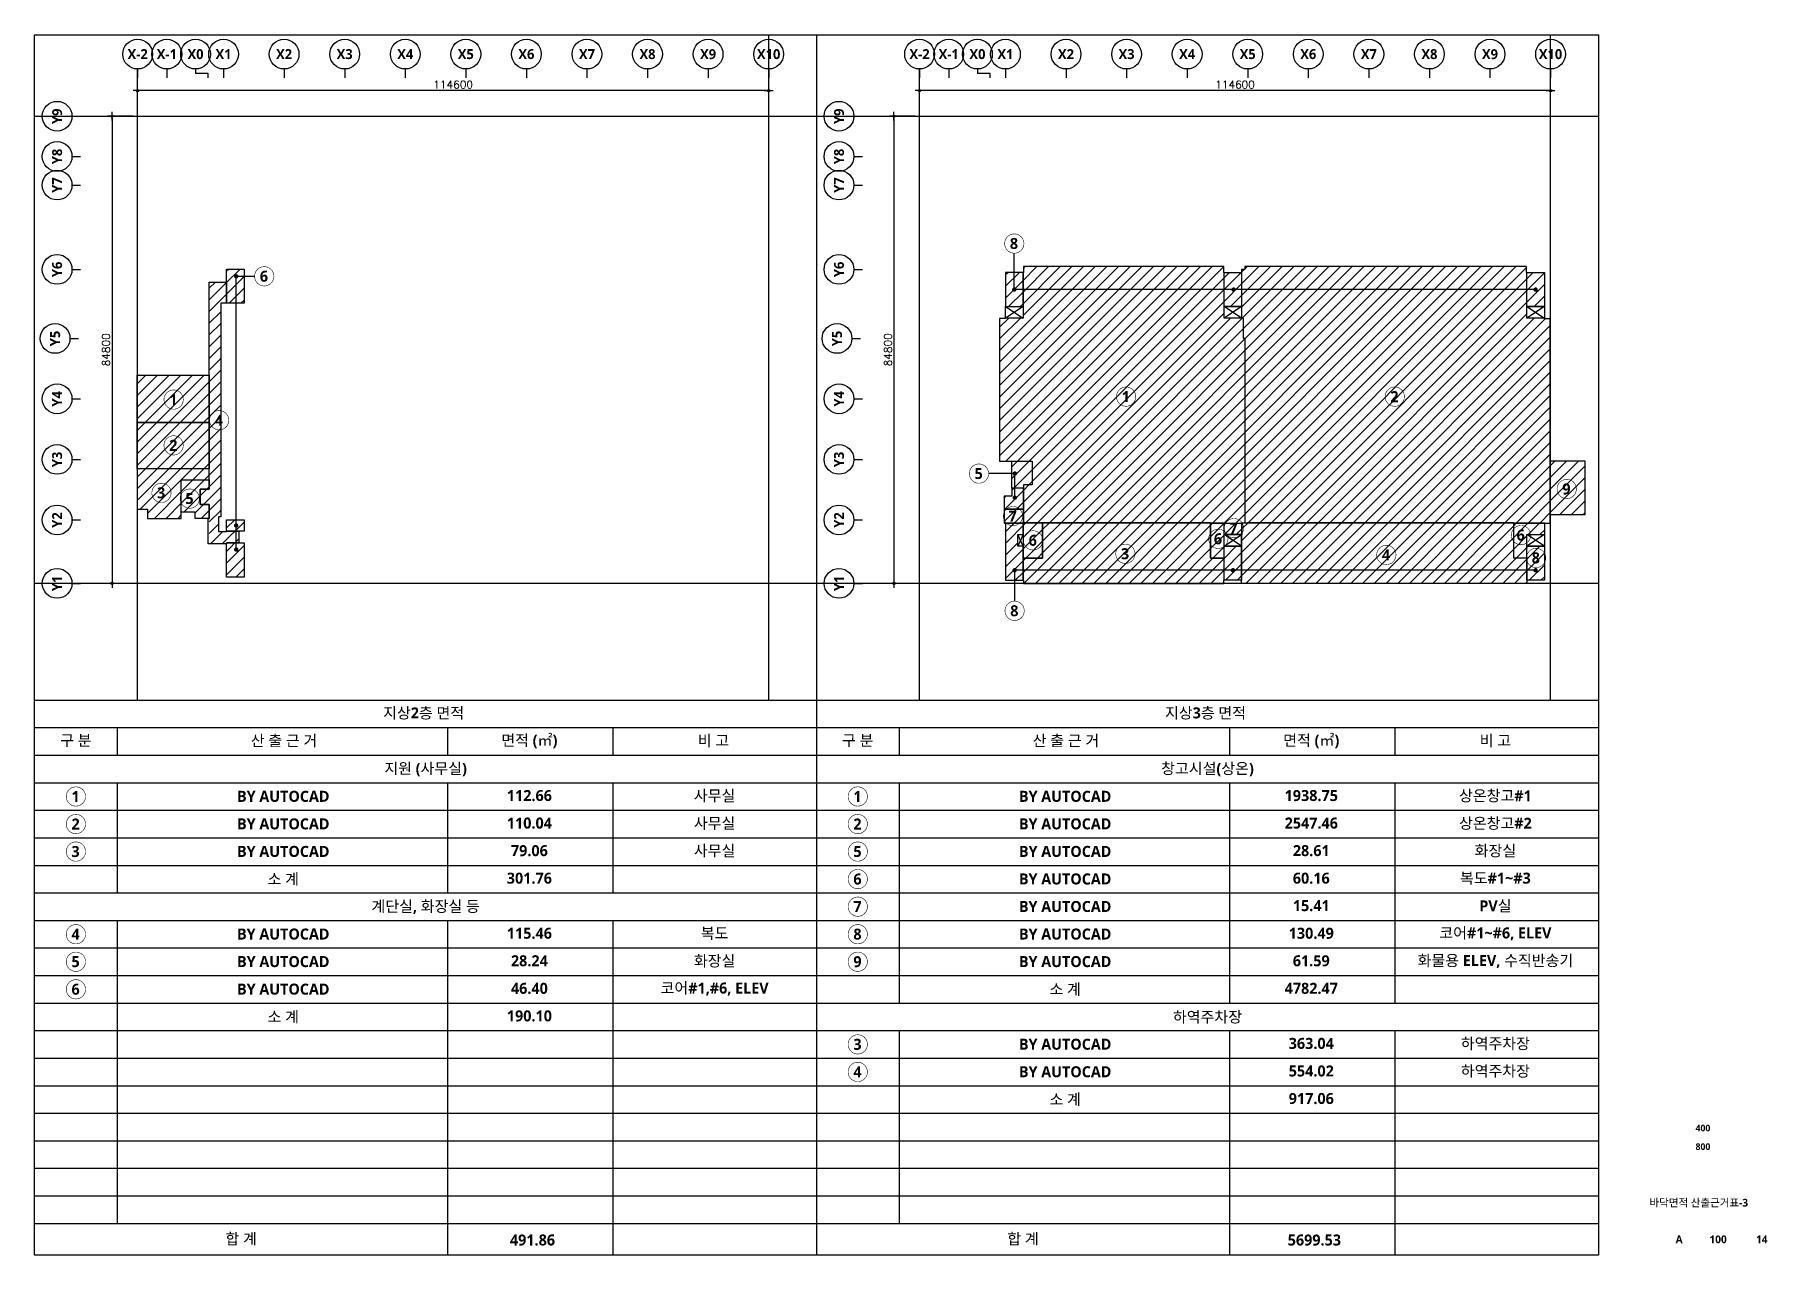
# Model space of a CAD drawing. Header units: millimetres. Extents: x 8000 to 190005487, y 8000 to 455456909.
# Drawn here: x 680000 to 994675, y 8000 to 229600 of the extents above; entities that cross this region are included whole.
import ezdxf
from ezdxf.enums import TextEntityAlignment as Align

# ---------------------------------------------------------------- set-up
doc = ezdxf.new("R2010")
doc.units = ezdxf.units.MM
doc.header["$LTSCALE"] = 800
doc.header["$MEASUREMENT"] = 0
doc.header["$PDSIZE"] = -10
doc.layers.get('0').update_dxf_attribs({"linetype": 'CONTINUOUS'})
doc.layers.get('Defpoints').update_dxf_attribs({"color": 153, "linetype": 'CONTINUOUS'})
for name, color, linetype in [('1-HY', 8, 'CONTINUOUS'), ('8', 8, 'CONTINUOUS'), ('A-ANNO-TEXT2', 3, 'CONTINUOUS'), ('A-ANNO-TITL', 7, 'CONTINUOUS'), ('COL', 2, 'CONTINUOUS'), ('X-SEC-종$0$A-ST-AXIS-BUB', 7, 'CONTINUOUS')]:
    doc.layers.add(name, color=color, linetype=linetype)
doc.layers.add('면적', color=210, linetype='CONTINUOUS', plot=False)
doc.styles.add('SH_대대리576', font='NanumGothicBold.ttf')
doc.styles.get("Standard").update_dxf_attribs({"font": 'SIMPLEX.shx'})
doc.dimstyles.new('사본 SHP 800', dxfattribs={"dimscale": 400, "dimtxt": 3.5, "dimasz": 1, "dimexe": 2, "dimexo": 2, "dimgap": 1, "dimtad": 1, "dimdec": 0, "dimzin": 0, "dimdsep": 46, "dimtxsty": 'Standard', "dimblk": 'DIMDOT', "dimcen": 0.09, "dimclrt": 3, "dimadec": 0, "dimazin": 1, "dimtfac": 1, "dimtdec": 0, "dimtix": 1, "dimtmove": 2, "dimatfit": 0, "dimldrblk": 'DIMDOT', "dimfxl": 1, "dimtfillclr": 3, "dimtolj": 1, "dimtzin": 0, "dimarcsym": 0})
pattern_1 = [(45, (-2359982.4, 1441491.1), (-1060.6602, 1060.6602), [])]

msp = doc.modelspace()

# ---------------------------------------------------------------- texts
at = {"layer": 'A-ANNO-TEXT2', "style": 'SH_대대리576'}
for s, p in [('8', (857855.7, 191686.4)), ('6', (721645.1, 185742.4)), ('1', (705183.1, 163370.4)), ('1', (878166, 163895.3)), ('2', (926952.1, 163895.3)), ('4', (713456.4, 159617.1)), ('2', (705183.1, 155053.3)), ('5', (851439.2, 149928.5, -103000)), ('9', (958186.2, 147132.3)), ('3', (702975.6, 146427.3)), ('5', (708112.1, 145383.4)), ('7', (857622.3, 142202.7)), ('6', (861269.1, 137805.9)), ('6', (894906.5, 138084.1)), ('7', (897746.1, 140024.9)), ('6', (949880.8, 138757.1)), ('3', (878031.9, 135365.1)), ('4', (925421, 135157.2)), ('8', (952629.1, 134612.6, 103000)), ('8', (857916, 125016.3, -103000)), ('지상2층 면적', (750639, 106495.9)), ('지상3층 면적', (892639, 106495.9)), ('구 분', (687482.3, 101469.6)), ('산 출 근 거 ', (725626, 101469.6)), ('면적 (㎡)', (769847.6, 101469.6)), ('비 고', (803285.8, 101469.6)), ('구 분', (829482.3, 101469.6)), ('산 출 근 거 ', (867626, 101469.6)), ('면적 (㎡)', (911847.6, 101469.6)), ('비 고', (945285.8, 101469.6)), ('지원 (사무실)', (751000, 96300)), ('창고시설(상온)', (893000, 96300)), ('1', (687431.9, 91307.7)), ('BY AUTOCAD', (725149.2, 91328.1)), ('112.66', (769847.6, 91469.6)), ('사무실', (803487.2, 91469.6)), ('1', (829431.9, 91307.7)), ('BY AUTOCAD', (867149.2, 91328.1)), ('1938.75', (911847.6, 91469.6)), ('상온창고#1', (945285.8, 91469.6)), ('2', (687431.9, 86307.7)), ('BY AUTOCAD', (725149.2, 86328.1)), ('110.04', (769847.6, 86469.6)), ('사무실', (803487.2, 86469.6)), ('2', (829431.9, 86307.7)), ('BY AUTOCAD', (867149.2, 86328.1)), ('2547.46', (911847.6, 86469.6)), ('상온창고#2', (945285.8, 86469.6)), ('3', (687431.9, 81307.7)), ('BY AUTOCAD', (725149.2, 81328.1)), ('79.06', (769847.6, 81469.6)), ('사무실', (803487.2, 81469.6)), ('5', (829431.9, 81307.7)), ('BY AUTOCAD', (867149.2, 81328.1)), ('28.61', (911847.6, 81469.6)), ('화장실', (945285.8, 81469.6)), ('소 계', (725149.2, 76328.1)), ('301.76', (769847.6, 76469.6)), ('6', (829431.9, 76307.7)), ('BY AUTOCAD', (867149.2, 76328.1)), ('60.16', (911847.6, 76469.6)), ('복도#1~#3', (945285.8, 76469.6)), ('계단실, 화장실 등', (751000, 71300)), ('15.41', (911847.6, 71469.6)), ('PV실', (945285.8, 71469.6)), ('7', (829431.9, 71307.7)), ('BY AUTOCAD', (867149.2, 71328.1)), ('4', (687431.9, 66307.7)), ('BY AUTOCAD', (725149.2, 66328.1)), ('115.46', (769847.6, 66469.6)), ('복도', (803487.2, 66469.6)), ('8', (829431.9, 66307.7)), ('BY AUTOCAD', (867149.2, 66328.1)), ('130.49', (911847.6, 66469.6)), ('코어#1~#6, ELEV', (945285.8, 66469.6)), ('5', (687431.9, 61307.7)), ('BY AUTOCAD', (725149.2, 61328.1)), ('28.24', (769847.6, 61469.6)), ('화장실', (803487.2, 61469.6)), ('9', (829431.9, 61307.7)), ('BY AUTOCAD', (867149.2, 61328.1)), ('61.59', (911847.6, 61469.6)), ('화물용 ELEV, 수직반송기', (945285.8, 61469.6)), ('6', (687431.9, 56307.7)), ('BY AUTOCAD', (725149.2, 56328.1)), ('46.40', (769847.6, 56469.6)), ('코어#1,#6, ELEV', (803487.2, 56469.6)), ('소 계', (867149.2, 56328.1)), ('4782.47', (911847.6, 56469.6)), ('소 계', (725149.2, 51328.1)), ('190.10', (769847.6, 51469.6)), ('하역주차장', (893000, 51300)), ('3', (829431.9, 46307.7)), ('BY AUTOCAD', (867149.2, 46328.1)), ('363.04', (911847.6, 46469.6)), ('하역주차장', (945285.8, 46469.6)), ('4', (829431.9, 41307.7)), ('BY AUTOCAD', (867149.2, 41328.1)), ('554.02', (911847.6, 41469.6)), ('하역주차장', (945285.8, 41469.6)), ('소 계', (867149.2, 36328.1)), ('917.06', (911847.6, 36469.6)), ('합 계', (717498, 11039.9)), ('491.86', (770408.8, 10779.4)), ('합 계', (859498, 11039.9)), ('5699.53', (912408.8, 10779.4))]:
    msp.add_text(s, height=2000, dxfattribs=at).set_placement(p, align=Align.MIDDLE)
at = {"layer": 'A-ANNO-TITL', "style": 'SH_대대리576'}
for s, height, p in [('400', 1200, (982980.7, 31111.2)), ('800', 1200, (982980.7, 27733.6)), ('바닥면적 산출근거표-3', 1400, (982227, 17589)), ('A', 1400, (978650.1, 10908.4)), ('100', 1400, (985734.4, 10908.4)), ('14', 1400, (993663, 10908.4))]:
    msp.add_text(s, height=height, dxfattribs=at).set_placement(p, align=Align.MIDDLE)
at = {"layer": 'X-SEC-종$0$A-ST-AXIS-BUB', "style": 'SH_대대리576'}
for s, p in [('X-2', (698705.3, 226067.9)), ('X-1', (704005.3, 226067.9)), ('X0', (709221, 226067.9)), ('X1', (714305.3, 226067.9)), ('X2', (725305.3, 226067.9)), ('X3', (736305.3, 226067.9)), ('X4', (747305.3, 226067.9)), ('X5', (758305.3, 226067.9)), ('X6', (769305.3, 226067.9)), ('X7', (780305.3, 226067.9)), ('X8', (791305.3, 226067.9)), ('X9', (802305.3, 226067.9)), ('X10', (813305.3, 226067.9)), ('X-2', (840705.3, 226067.9)), ('X-1', (846005.3, 226067.9)), ('X0', (851221, 226067.9)), ('X1', (856305.3, 226067.9)), ('X2', (867305.3, 226067.9)), ('X3', (878305.3, 226067.9)), ('X4', (889305.3, 226067.9)), ('X5', (900305.3, 226067.9)), ('X6', (911305.3, 226067.9)), ('X7', (922305.3, 226067.9)), ('X8', (933305.3, 226067.9)), ('X9', (944305.3, 226067.9)), ('X10', (955305.3, 226067.9))]:
    msp.add_text(s, height=1800, dxfattribs=at).set_placement(p, align=Align.MIDDLE_CENTER)
for s, p in [('Y9', (684077.3, 214792.9)), ('Y9', (826077.3, 214792.9)), ('Y8', (684077.3, 207492.9)), ('Y8', (826077.3, 207492.9)), ('Y7', (684077.3, 202292.9)), ('Y7', (826077.3, 202292.9)), ('Y6', (684077.3, 186992.9)), ('Y6', (826077.3, 186992.9)), ('Y5', (683715.4, 174450.6)), ('Y5', (825715.4, 174450.6)), ('Y4', (684077.3, 163492.9)), ('Y4', (826077.3, 163492.9)), ('Y3', (684077.3, 152492.9)), ('Y3', (826077.3, 152492.9)), ('Y2', (684077.3, 141492.9)), ('Y2', (826077.3, 141492.9)), ('Y1', (684077.3, 129992.9)), ('Y1', (826077.3, 129992.9))]:
    msp.add_text(s, height=1800, rotation=90, dxfattribs=at).set_placement(p, align=Align.MIDDLE_CENTER)

# ---------------------------------------------------------------- blocks, each defined once
blk = doc.blocks.new('X-SEC-종$0$A-ST-AXIS-BUB-1')
at = {"layer": 'X-SEC-종$0$A-ST-AXIS-BUB'}
blk.add_line((0, 350), (0, 0), dxfattribs=at)
blk.add_circle((0, 950), 600, dxfattribs=at)
blk = doc.blocks.new('A$C75C439D1')
at = {"layer": 'X-SEC-종$0$A-ST-AXIS-BUB'}
blk.add_line((1800, 1050, -103000), (1800, 525, -103000), dxfattribs=at)
at = {"layer": 'X-SEC-종$0$A-ST-AXIS-BUB', "elevation": -103000}
blk.add_lwpolyline([(3323, 0), (3323, 525), (1800, 525)], dxfattribs=at)
at = {"layer": 'X-SEC-종$0$A-ST-AXIS-BUB'}
blk.add_circle((1800, 2850, -103000), 1800, dxfattribs=at)
blk = doc.blocks.new('DIMDOT')
at = {"color": 0}
blk.add_line((-2, 0), (2, 0), dxfattribs=at)
for radius in [0.5, 0.25]:
    blk.add_circle((0, 0), radius, dxfattribs=at)
blk = doc.blocks.new('*D111')
at = {"color": 0, "lineweight": -2}
for p, q in [((840705, 215593), (840705, 220241)), ((954905, 219441), (841105, 219441)), ((955305, 215593), (955305, 220241))]:
    blk.add_line(p, q, dxfattribs=at)
at = {"layer": 'Defpoints', "color": 0}
for p in [(840705, 219441), (840705, 214793), (955305, 214793)]:
    blk.add_point(p, dxfattribs=at)
at = {"color": 0, "linetype": 'ByBlock', "lineweight": -2, "xscale": 400, "yscale": 400, "zscale": 400, "rotation": 180}
blk.add_blockref('DIMDOT', (840705, 219441), dxfattribs=at)
at = {"color": 0, "linetype": 'ByBlock', "lineweight": -2, "xscale": 400, "yscale": 400, "zscale": 400}
blk.add_blockref('DIMDOT', (955305, 219441), dxfattribs=at)
at = {"color": 3, "insert": (898005, 220542), "char_height": 1400, "attachment_point": 5}
blk.add_mtext('\\A1;114600', dxfattribs=at)
blk = doc.blocks.new('*D112')
at = {"color": 0, "lineweight": -2}
for p, q in [((839905, 214793), (835257, 214793)), ((836057, 214393), (836057, 130393)), ((839905, 129993), (835257, 129993))]:
    blk.add_line(p, q, dxfattribs=at)
at = {"layer": 'Defpoints', "color": 0}
for p in [(840705, 214793), (836057, 129993), (840705, 129993)]:
    blk.add_point(p, dxfattribs=at)
at = {"color": 0, "linetype": 'ByBlock', "lineweight": -2, "xscale": 400, "yscale": 400, "zscale": 400}
for p, rotation in [((836057, 214793), 90), ((836057, 129993), 270)]:
    blk.add_blockref('DIMDOT', p, dxfattribs=dict(at, rotation=rotation))
at = {"color": 3, "insert": (834956, 172393), "char_height": 1400, "attachment_point": 5, "rotation": 90}
blk.add_mtext('\\A1;84800', dxfattribs=at)
blk = doc.blocks.new('*D113')
at = {"color": 0, "lineweight": -2}
for p, q in [((697905, 214793), (693257, 214793)), ((694057, 214393), (694057, 130393)), ((697905, 129993), (693257, 129993))]:
    blk.add_line(p, q, dxfattribs=at)
at = {"layer": 'Defpoints', "color": 0}
for p in [(698705, 214793), (694057, 129993), (698705, 129993)]:
    blk.add_point(p, dxfattribs=at)
at = {"color": 0, "linetype": 'ByBlock', "lineweight": -2, "xscale": 400, "yscale": 400, "zscale": 400}
for p, rotation in [((694057, 214793), 90), ((694057, 129993), 270)]:
    blk.add_blockref('DIMDOT', p, dxfattribs=dict(at, rotation=rotation))
at = {"color": 3, "insert": (692956, 172393), "char_height": 1400, "attachment_point": 5, "rotation": 90}
blk.add_mtext('\\A1;84800', dxfattribs=at)
blk = doc.blocks.new('*D114')
at = {"color": 0, "lineweight": -2}
for p, q in [((698705, 215593), (698705, 220241)), ((812905, 219441), (699105, 219441)), ((813305, 215593), (813305, 220241))]:
    blk.add_line(p, q, dxfattribs=at)
at = {"layer": 'Defpoints', "color": 0}
for p in [(698705, 219441), (698705, 214793), (813305, 214793)]:
    blk.add_point(p, dxfattribs=at)
at = {"color": 0, "linetype": 'ByBlock', "lineweight": -2, "xscale": 400, "yscale": 400, "zscale": 400, "rotation": 180}
blk.add_blockref('DIMDOT', (698705, 219441), dxfattribs=at)
at = {"color": 0, "linetype": 'ByBlock', "lineweight": -2, "xscale": 400, "yscale": 400, "zscale": 400}
blk.add_blockref('DIMDOT', (813305, 219441), dxfattribs=at)
at = {"color": 3, "insert": (756005, 220542), "char_height": 1400, "attachment_point": 5}
blk.add_mtext('\\A1;114600', dxfattribs=at)

# ---------------------------------------------------------------- dimensions: what is measured, and where the dimension line sits
for base, p1, p2, picture, middle in [((698705.3, 219441.4), (813305.3, 214792.9), (698705.3, 214792.9), '*D114', (756005.3, 220542.3)), ((840705.3, 219441.4), (955305.3, 214792.9), (840705.3, 214792.9), '*D111', (898005.3, 220542.3))]:
    dim = msp.add_linear_dim(base=base, p1=p1, p2=p2, dimstyle='사본 SHP 800')
    dim.commit()
    dim.dimension.update_dxf_attribs({"geometry": picture, "text_midpoint": middle})
for base, p1, p2, picture, middle in [((694056.8, 129992.9), (698705.3, 214792.9), (698705.3, 129992.9), '*D113', (692955.9, 172392.9)), ((836056.8, 129992.9), (840705.3, 214792.9), (840705.3, 129992.9), '*D112', (834955.9, 172392.9))]:
    dim = msp.add_linear_dim(base=base, p1=p1, p2=p2, angle=90, dimstyle='사본 SHP 800')
    dim.commit()
    dim.dimension.update_dxf_attribs({"geometry": picture, "text_midpoint": middle})

# ---------------------------------------------------------------- hatches: boundary and pattern name
at = {"layer": '1-HY', "transparency": 33554687}
h = msp.add_hatch(dxfattribs=at)
h.set_pattern_fill('ANSI31', color=256, scale=12000)
h.set_pattern_definition(pattern_1)
h.paths.add_polyline_path([(714855.3, 141542.9), (718055.3, 141542.9), (718055.3, 139442.9), (714855.3, 139442.9)])
h.paths.add_polyline_path([(718055.3, 180842.9), (714855.3, 180842.9), (714855.3, 187042.9), (718055.3, 187042.9)])
h.paths.add_polyline_path([(711705.3, 159192.9), (698605.3, 159192.9), (698605.3, 167792.9), (711705.3, 167792.9)])
h.paths.add_polyline_path([(713405.3, 142092.9), (713405.3, 139392.9), (714855.3, 139392.9), (714855.3, 139442.9), (717105.3, 139442.9), (717105.3, 137342.9), (714855.3, 137342.9), (714855.3, 137142.9), (711705.3, 137142.9), (711705.3, 144332.9), (710035.3, 144332.9), (710035.3, 147102.9), (711705.3, 147102.9), (711705.3, 184692.9), (714855.3, 184692.9), (714855.3, 180842.9), (713805.3, 180842.9), (713805.3, 142092.9)])
h.paths.add_polyline_path([(711705.3, 150792.9), (698605.3, 150792.9), (698605.3, 159192.9), (711705.3, 159192.9)])
h.paths.add_polyline_path([(714855.3, 137342.9), (718055.3, 137342.9), (718055.3, 131142.9), (714855.3, 131142.9)])
h.paths.add_polyline_path([(706605.3, 142092.9), (706605.3, 148792.9), (711705.3, 148792.9), (711705.3, 150792.9), (698605.3, 150792.9), (698605.3, 143442.9), (700505.3, 143442.9), (700505.3, 141792.9), (706505.3, 141792.9), (706605.3, 141792.9)])
h.paths.add_polyline_path([(709135.3, 141792.9), (709135.3, 142912.9), (706605.3, 142912.9), (706605.3, 145732.9), (706605.3, 148792.9), (711705.3, 148792.9), (711705.3, 147102.9), (710035.3, 147102.9), (710035.3, 144332.9), (711705.3, 144332.9), (711705.3, 141792.9)])
h = msp.add_hatch(dxfattribs=at)
h.set_pattern_fill('ANSI31', color=256, scale=12000)
h.set_pattern_definition(pattern_1)
h.paths.add_polyline_path([(955255.3, 140992.9), (955255.3, 178017.9), (954205.3, 178017.9), (954205.3, 178142.9), (951005.3, 178142.9), (951005.3, 186442.9), (950955.3, 186442.9), (950955.3, 187492.9), (899755.3, 187492.9), (899755.3, 186992.9), (899205.3, 186992.9), (899205.3, 186442.9), (899205.3, 178142.9), (896005.3, 178142.9), (896005.3, 186442.9), (895955.3, 186442.9), (895955.3, 187492.9), (859555.3, 187492.9), (859555.3, 186442.9), (859505.3, 186442.9), (859505.3, 178142.9), (856305.3, 178142.9), (856305.3, 178092.9), (855255.3, 178092.9), (855255.3, 152167.9), (857455.3, 152167.9), (861155.3, 152167.9), (861155.3, 147852.9), (859555.3, 147852.9), (859555.3, 140967.9), (863055.3, 140967.9), (863055.3, 140992.9), (893555.3, 140992.9), (893555.3, 140892.9), (899255.3, 140892.9), (899255.3, 140992.9), (921755.3, 140992.9), (921755.3, 140992.9)])
h = msp.add_hatch(dxfattribs=at)
h.set_pattern_fill('ANSI31', color=256, scale=12000)
h.set_pattern_definition(pattern_1)
h.paths.add_polyline_path([(856305.3, 180242.9), (859505.3, 180242.9), (859505.3, 186442.9), (856305.3, 186442.9)])
h.paths.add_polyline_path([(954205.3, 180242.9), (951005.3, 180242.9), (951005.3, 186442.9), (954205.3, 186442.9)])
h.paths.add_polyline_path([(896005.3, 186442.9), (899205.3, 186442.9), (899205.3, 180242.9), (896005.3, 180242.9)])
h = msp.add_hatch(dxfattribs=at)
h.set_pattern_fill('ANSI31', color=256, scale=12000)
h.set_pattern_definition(pattern_1)
h.paths.add_polyline_path([(856055.3, 143442.9), (856055.3, 140942.9), (856305.3, 140942.9), (859555.3, 140942.9), (859555.3, 143442.9)])
h.paths.add_polyline_path([(859555.3, 140967.9), (859555.3, 140942.9), (859505.3, 140942.9), (859505.3, 138842.9), (859505.3, 138842.9), (859505.3, 136742.9), (859505.3, 136742.9), (859505.3, 134592.9), (863055.3, 134592.9), (863055.3, 140967.9)])
h.paths.add_polyline_path([(857455.3, 147252.9), (857455.3, 145792.9), (856055.3, 145792.9), (856055.3, 143442.9), (859555.3, 143442.9), (859555.3, 147252.9)])
h.paths.add_polyline_path([(857455.3, 147252.9), (857455.3, 152167.9), (861155.3, 152167.9), (861155.3, 147852.9), (859555.3, 147852.9), (859555.3, 147252.9)])
h.paths.add_polyline_path([(896005.3, 140892.9), (899255.3, 140892.9), (899255.3, 138842.9), (896005.3, 138842.9)])
h.paths.add_polyline_path([(859505.3, 138842.9), (859505.3, 140942.9), (856305.3, 140942.9), (856305.3, 130542.9), (859505.3, 130542.9), (859505.3, 136742.9), (858555.3, 136742.9), (858555.3, 138842.9)])
h.paths.add_polyline_path([(893555.3, 140892.9), (893555.3, 134592.9), (896005.3, 134592.9), (896005.3, 138842.9), (896005.3, 140892.9)])
h.paths.add_polyline_path([(896005.3, 136742.9), (899205.3, 136742.9), (899205.3, 130542.9), (896005.3, 130542.9)])
h = msp.add_hatch(dxfattribs=at)
h.set_pattern_fill('ANSI31', color=256, scale=12000)
h.set_pattern_definition(pattern_1)
h.paths.add_polyline_path([(955255.3, 152192.9), (955255.3, 142492.9), (961605.3, 142492.9), (961605.3, 152192.9)])
h = msp.add_hatch(dxfattribs=at)
h.set_pattern_fill('ANSI31', color=256, scale=12000)
h.set_pattern_definition(pattern_1)
h.paths.add_polyline_path([(859505.3, 134592.9), (859505.3, 130542.9), (859555.3, 130542.9), (859555.3, 129992.9), (895955.3, 129992.9), (895955.3, 130542.9), (896005.3, 130542.9), (896005.3, 134592.9), (893555.3, 134592.9), (893555.3, 140992.9), (863055.3, 140992.9), (863055.3, 134592.9)])
h.paths.add_polyline_path([(951005.3, 129992.9), (951005.3, 134595.2), (948555.3, 134595.2), (948555.3, 140992.9), (899255.3, 140992.9), (899255.3, 138842.9), (899205.3, 138842.9), (899205.3, 129992.9)])
h = msp.add_hatch(dxfattribs=at)
h.set_pattern_fill('ANSI31', color=256, scale=12000)
h.set_pattern_definition(pattern_1)
h.paths.add_polyline_path([(954205.3, 130542.9), (951005.3, 130542.9), (951005.3, 136742.9), (954205.3, 136742.9)])
h.paths.add_polyline_path([(948555.3, 140892.9), (948555.3, 134595.2), (950955.3, 134595.2), (951005.3, 134595.2), (951005.3, 138842.9), (954255.3, 138842.9), (954255.3, 138992.9), (954255.3, 140892.9)])

# ---------------------------------------------------------------- linework, layer by layer
for p, q in [((856305.3, 180242.9), (859505.3, 178142.9, -103000)), ((859505.3, 180242.9), (856305.3, 178142.9, -103000)), ((899205.3, 178142.9, -103000), (896005.3, 180242.9, -103000)), ((899205.3, 180242.9, -103000), (896005.3, 178142.9, -103000)), ((954205.3, 180242.9), (951005.3, 178142.9, -103000)), ((951005.3, 180242.9), (954205.3, 178142.9)), ((859505.3, 136742.9, -103000), (858555.3, 138842.9)), ((859505.3, 138842.9, -103000), (858555.3, 136742.9, -103000)), ((863055.3, 140967.9), (859555.3, 140967.9)), ((899205.3, 136742.9, -103000), (896005.3, 138842.9, -103000)), ((896005.3, 136742.9, -103000), (899205.3, 138842.9, -103000)), ((954205.3, 136742.9, -103000), (951005.3, 138842.9, -103000)), ((954205.3, 138842.9, -103000), (951005.3, 136742.9, -103000)), ((695000, 103800), (695000, 98800)), ((695000, 103800), (695000, 98800)), ((695000, 103800), (695000, 98800)), ((755000, 103800), (755000, 98800)), ((785000, 103800), (785000, 98800)), ((837000, 103800), (837000, 98800)), ((897000, 103800), (897000, 98800)), ((927000, 103800), (927000, 98800)), ((680000, 98800), (964000, 98800)), ((680000, 93800), (964000, 93800)), ((695000, 93800), (695000, 73800)), ((755000, 93800), (755000, 73800)), ((785000, 93800), (785000, 73800)), ((837000, 93800), (837000, 53800)), ((897000, 93800), (897000, 53800)), ((927000, 93800), (927000, 53800)), ((680000, 88800), (964000, 88800)), ((680000, 83800), (964000, 83800)), ((680000, 78800), (964000, 78800)), ((680000, 73800), (964000, 73800)), ((680000, 68800), (964000, 68800)), ((695000, 68800), (695000, 13800)), ((755000, 68800), (755000, 8000)), ((785000, 68800), (785000, 8000)), ((680000, 63800), (964000, 63800)), ((680000, 58800), (964000, 58800)), ((680000, 53800), (964000, 53800)), ((680000, 48800), (964000, 48800)), ((837000, 48800), (837000, 13800)), ((897000, 48800), (897000, 8000)), ((927000, 48800), (927000, 8000)), ((680000, 43800), (964000, 43800)), ((680000, 38800), (964000, 38800)), ((680000, 33800), (964000, 33800)), ((680000, 28800), (964000, 28800)), ((680000, 23800), (964000, 23800)), ((680000, 18800), (964000, 18800)), ((680000, 13800), (964000, 13800))]:
    msp.add_line(p, q)
for points in [[(952583, 183323.3), (857910.5, 183323.3), (857910.5, 189926.9)], [(716609.4, 136129.2), (716609.4, 185732.9), (719949.9, 185732.9)]]:
    msp.add_lwpolyline(points)
for points, const_width in [([(716409.4, 185732.9, 1), (716809.4, 185732.9, 1)], 400), ([(857710.5, 183323.3, 1), (858110.5, 183323.3, 1)], 400), ([(897543.9, 183323.3, 1), (897943.9, 183323.3, 1)], 400), ([(952383, 183323.3, 1), (952783, 183323.3, 1)], 400), ([(716409.4, 140490.8, 1), (716809.4, 140490.8, 1)], 400), ([(716409.4, 136129.2, 1), (716809.4, 136129.2, 1)], 400), ([(685736.7, 91298.2, 1), (689236.7, 91298.2, 1)], 100), ([(827736.7, 91298.2, 1), (831236.7, 91298.2, 1)], 100), ([(685736.7, 86298.2, 1), (689236.7, 86298.2, 1)], 100), ([(827736.7, 86298.2, 1), (831236.7, 86298.2, 1)], 100), ([(685736.7, 81298.2, 1), (689236.7, 81298.2, 1)], 100), ([(827736.7, 81298.2, 1), (831236.7, 81298.2, 1)], 100), ([(827736.7, 76298.2, 1), (831236.7, 76298.2, 1)], 100), ([(827736.7, 71298.2, 1), (831236.7, 71298.2, 1)], 100), ([(685736.7, 66298.2, 1), (689236.7, 66298.2, 1)], 100), ([(827736.7, 66298.2, 1), (831236.7, 66298.2, 1)], 100), ([(685736.7, 61298.2, 1), (689236.7, 61298.2, 1)], 100), ([(827736.7, 61298.2, 1), (831236.7, 61298.2, 1)], 100), ([(685736.7, 56298.2, 1), (689236.7, 56298.2, 1)], 100), ([(827736.7, 46298.2, 1), (831236.7, 46298.2, 1)], 100), ([(827736.7, 41298.2, 1), (831236.7, 41298.2, 1)], 100)]:
    msp.add_lwpolyline(points, format="xyb", close=True, dxfattribs=dict(const_width=const_width))
at = {"elevation": -103000}
for points in [[(858013, 145548.9), (858013, 149919), (853244, 149919)], [(952583, 132371.6), (857970.8, 132371.6), (857970.8, 126756.8)]]:
    msp.add_lwpolyline(points, dxfattribs=at)
at = {"const_width": 400, "elevation": -103000}
for points in [[(857813, 149919, 1), (858213, 149919, 1)], [(857813, 145548.9, 1), (858213, 145548.9, 1)], [(857770.8, 132371.6, 1), (858170.8, 132371.6, 1)], [(897418, 132371.6, 1), (897818, 132371.6, 1)], [(952383, 132371.6, 1), (952783, 132371.6, 1)]]:
    msp.add_lwpolyline(points, format="xyb", close=True, dxfattribs=at)
at = {"layer": '8'}
for p, q in [((813305.3, 108800), (813305.3, 229600)), ((955305.3, 108800), (955305.3, 229600)), ((698705.3, 108800), (698705.3, 223367.9)), ((840705.3, 108800), (840705.3, 223367.9)), ((680000, 214792.9), (822000, 214792.9)), ((822000, 214792.9), (964000, 214792.9)), ((822000, 129992.9), (680000, 129992.9)), ((964000, 129992.9), (822000, 129992.9))]:
    msp.add_line(p, q, dxfattribs=at)
at = {"layer": 'A-ANNO-TEXT2', "const_width": 100}
for points in [[(856160.5, 191676.9, 1), (859660.5, 191676.9, 1)], [(719949.9, 185732.9, 1), (723449.9, 185732.9, 1)], [(703487.9, 163360.9, 1), (706987.9, 163360.9, 1)], [(876470.8, 163885.8, 1), (879970.8, 163885.8, 1)], [(925256.9, 163885.8, 1), (928756.9, 163885.8, 1)], [(711761.2, 159607.6, 1), (715261.2, 159607.6, 1)], [(703487.9, 155043.7, 1), (706987.9, 155043.7, 1)], [(701280.4, 146417.8, 1), (704780.4, 146417.8, 1)], [(956491, 147122.8, 1), (959991, 147122.8, 1)], [(706416.8, 145373.9, 1), (709916.8, 145373.9, 1)], [(855927.1, 142193.2, 1), (859427.1, 142193.2, 1)], [(896050.8, 140015.4, 1), (899550.8, 140015.4, 1)], [(859573.8, 137796.4, 1), (863073.8, 137796.4, 1)], [(893211.3, 138074.6, 1), (896711.3, 138074.6, 1)], [(948185.6, 138747.6, 1), (951685.6, 138747.6, 1)], [(876336.7, 135355.6, 1), (879836.7, 135355.6, 1)], [(923725.8, 135147.7, 1), (927225.8, 135147.7, 1)]]:
    msp.add_lwpolyline(points, format="xyb", close=True, dxfattribs=at)
for points, elevation in [([(849744, 149919, 1), (853244, 149919, 1)], -103000), ([(950933.9, 134603.1, 1), (954433.9, 134603.1, 1)], 103000), ([(856220.8, 125006.8, 1), (859720.8, 125006.8, 1)], -103000)]:
    msp.add_lwpolyline(points, format="xyb", close=True, dxfattribs=dict(at, elevation=elevation))
at = {"layer": 'COL'}
for p, q in [((822000, 229600), (822000, 8000)), ((955255.3, 142492.9), (955255.3, 152192.9)), ((680000, 108800), (964000, 108800)), ((680000, 103800), (964000, 103800))]:
    msp.add_line(p, q, dxfattribs=at)
for points in [[(718055.3, 180842.9), (714855.3, 180842.9), (714855.3, 187042.9), (718055.3, 187042.9)], [(856305.3, 180242.9), (859505.3, 180242.9), (859505.3, 186442.9), (856305.3, 186442.9)], [(954205.3, 180242.9), (951005.3, 180242.9), (951005.3, 186442.9), (954205.3, 186442.9)], [(711705.3, 141792.9), (711705.3, 144332.9), (710035.3, 144332.9), (710035.3, 147102.9), (711705.3, 147102.9), (711705.3, 184692.9), (714855.3, 184692.9), (714855.3, 180842.9), (713805.3, 180842.9), (713805.3, 142092.9), (713405.3, 142092.9), (713405.3, 139392.9), (714855.3, 139392.9), (714855.3, 139442.9), (717105.3, 139442.9), (717105.3, 137342.9), (714855.3, 137342.9), (714855.3, 137142.9), (711505.3, 137142.9), (711505.3, 141792.9), (711705.3, 141792.9)], [(856305.3, 180242.9), (859505.3, 180242.9), (859505.3, 178142.9), (856305.3, 178142.9)], [(951005.3, 180242.9), (954205.3, 180242.9), (954205.3, 178142.9), (951005.3, 178142.9)], [(711705.3, 159192.9), (698605.3, 159192.9), (698605.3, 167792.9), (711705.3, 167792.9)], [(711705.3, 150792.9), (698605.3, 150792.9), (698605.3, 159192.9), (711705.3, 159192.9)], [(955255.3, 152192.9), (955255.3, 142492.9), (961605.3, 142492.9), (961605.3, 152192.9)], [(706605.3, 142092.9), (706605.3, 148792.9), (711705.3, 148792.9), (711705.3, 150792.9), (698605.3, 150792.9), (698605.3, 143442.9), (700505.3, 143442.9), (700505.3, 141792.9), (706505.3, 141792.9), (706605.3, 141792.9)], [(709135.3, 141792.9), (709135.3, 142912.9), (706605.3, 142912.9), (706605.3, 145732.9), (706605.3, 148792.9), (711705.3, 148792.9), (711705.3, 147102.9), (710035.3, 147102.9), (710035.3, 144332.9), (711705.3, 144332.9), (711705.3, 141792.9)], [(714855.3, 141542.9), (718055.3, 141542.9), (718055.3, 139442.9), (714855.3, 139442.9)], [(858555.3, 138842.9), (859505.3, 138842.9), (859505.3, 136742.9), (858555.3, 136742.9)], [(714855.3, 137342.9), (718055.3, 137342.9), (718055.3, 131142.9), (714855.3, 131142.9)]]:
    msp.add_lwpolyline(points, close=True, dxfattribs=at)
at = {"layer": 'COL', "elevation": -103000}
for points in [[(859555.3, 187492.9), (859555.3, 186442.9), (859505.3, 186442.9), (859505.3, 178142.9), (856305.3, 178142.9), (856305.3, 178092.9), (855255.3, 178092.9), (855255.3, 152192.9), (861155.3, 152192.9), (861155.3, 147852.9), (859555.3, 147852.9), (859555.3, 140967.9), (863055.3, 140967.9), (863055.3, 140992.9), (893555.3, 140992.9), (893555.3, 140892.9), (899255.3, 140892.9), (899255.3, 140992.9), (948555.3, 140992.9), (948555.3, 140892.9), (955255.3, 140892.9), (955255.3, 178017.9), (954205.3, 178017.9), (954205.3, 178142.9), (951005.3, 178142.9), (951005.3, 186442.9), (950955.3, 186442.9), (950955.3, 187492.9), (899755.3, 187492.9), (899755.3, 186992.9), (899205.3, 186992.9), (899205.3, 178142.9), (896005.3, 178142.9), (896005.3, 186442.9), (895955.3, 186442.9), (895955.3, 187492.9)], [(896005.3, 186442.9), (899205.3, 186442.9), (899205.3, 180242.9), (896005.3, 180242.9)], [(896005.3, 180242.9), (899205.3, 180242.9), (899205.3, 178142.9), (896005.3, 178142.9)], [(857455.3, 147252.9), (857455.3, 152192.9), (861155.3, 152192.9), (861155.3, 147852.9), (859555.3, 147852.9), (859555.3, 147252.9)], [(857455.3, 147252.9), (857455.3, 145792.9), (856055.3, 145792.9), (856055.3, 143442.9), (859555.3, 143442.9), (859555.3, 147252.9), (857455.3, 147252.9)], [(856055.3, 143442.9), (856055.3, 140942.9), (856305.3, 140942.9), (859555.3, 140942.9), (859555.3, 143442.9)], [(859505.3, 138842.9), (859505.3, 140942.9), (856305.3, 140942.9), (856305.3, 130542.9), (859505.3, 130542.9), (859505.3, 136742.9), (858555.3, 136742.9), (858555.3, 138842.9)], [(859505.3, 134592.9), (859505.3, 130542.9), (859555.3, 130542.9), (859555.3, 129992.9), (895955.3, 129992.9), (895955.3, 130542.9), (896005.3, 130542.9), (896005.3, 134592.9), (893555.3, 134592.9), (893555.3, 140992.9), (863055.3, 140992.9), (863055.3, 134592.9)], [(859555.3, 140967.9), (859555.3, 140942.9), (859505.3, 140942.9), (859505.3, 138842.9), (859505.3, 138842.9), (859505.3, 136742.9), (859505.3, 136742.9), (859505.3, 134592.9), (863055.3, 134592.9), (863055.3, 140967.9)], [(893555.3, 140892.9), (893555.3, 134592.9), (896005.3, 134592.9), (896005.3, 138842.9), (896005.3, 138842.9), (896005.3, 138842.9), (896005.3, 138842.9), (896005.3, 140892.9)], [(896005.3, 140892.9), (899255.3, 140892.9), (899255.3, 138842.9), (896005.3, 138842.9)], [(899205.3, 129992.9), (899205.3, 138842.9), (899255.3, 138842.9), (899255.3, 140992.9), (948555.3, 140992.9), (948555.3, 134595.2), (951005.3, 134595.2), (951005.3, 129992.9)], [(948555.3, 140892.9), (948555.3, 134595.2), (950955.3, 134595.2), (950955.3, 134595.2), (951005.3, 134595.2), (951005.3, 138842.9), (954255.3, 138842.9), (954255.3, 138842.9), (954255.3, 138992.9), (954255.3, 140892.9)], [(954205.3, 136742.9), (951005.3, 136742.9), (951005.3, 138842.9), (954205.3, 138842.9)], [(896005.3, 136742.9), (899205.3, 136742.9), (899205.3, 130542.9), (896005.3, 130542.9)], [(954205.3, 130542.9), (951005.3, 130542.9), (951005.3, 136742.9), (954205.3, 136742.9)]]:
    msp.add_lwpolyline(points, close=True, dxfattribs=at)
at = {"layer": 'COL'}
msp.add_lwpolyline([(899205.3, 178142.9), (899455.3, 178142.9), (899455.3, 174492.9), (899755.3, 174492.9), (899755.3, 140992.9)], dxfattribs=at)
at = {"layer": 'COL', "elevation": -103000}
for points in [[(863055.3, 140992.9), (893555.3, 140992.9)], [(863055.3, 140992.9), (893555.3, 140992.9)], [(948555.3, 140992.9), (900255.3, 140992.9)]]:
    msp.add_lwpolyline(points, dxfattribs=at)
at = {"layer": 'Defpoints'}
msp.add_lwpolyline([(680000, 229600), (964000, 229600), (964000, 8000), (680000, 8000)], close=True, dxfattribs=at)
at = {"layer": '면적', "elevation": -103000}
msp.add_lwpolyline([(896005.3, 138842.9), (899205.3, 138842.9), (899205.3, 136742.9), (896005.3, 136742.9)], close=True, dxfattribs=at)

# ---------------------------------------------------------------- block references
at = {"layer": 'X-SEC-종$0$A-ST-AXIS-BUB'}
for name, p, xscale, yscale, zscale in [('X-SEC-종$0$A-ST-AXIS-BUB-1', (698705.3, 221792.9), 4.5, 4.5, 4.5), ('X-SEC-종$0$A-ST-AXIS-BUB-1', (704005.3, 221792.9), 4.5, 4.5, 4.5), ('A$C75C439D1', (706521, 221792.9), 1.5, 1.5, 1.5), ('X-SEC-종$0$A-ST-AXIS-BUB-1', (714305.3, 221792.9), 4.5, 4.5, 4.5), ('X-SEC-종$0$A-ST-AXIS-BUB-1', (725305.3, 221792.9), 4.5, 4.5, 4.5), ('X-SEC-종$0$A-ST-AXIS-BUB-1', (736305.3, 221792.9), 4.5, 4.5, 4.5), ('X-SEC-종$0$A-ST-AXIS-BUB-1', (747305.3, 221792.9), 4.5, 4.5, 4.5), ('X-SEC-종$0$A-ST-AXIS-BUB-1', (758305.3, 221792.9), 4.5, 4.5, 4.5), ('X-SEC-종$0$A-ST-AXIS-BUB-1', (769305.3, 221792.9), 4.5, 4.5, 4.5), ('X-SEC-종$0$A-ST-AXIS-BUB-1', (780305.3, 221792.9), 4.5, 4.5, 4.5), ('X-SEC-종$0$A-ST-AXIS-BUB-1', (791305.3, 221792.9), 4.5, 4.5, 4.5), ('X-SEC-종$0$A-ST-AXIS-BUB-1', (802305.3, 221792.9), 4.5, 4.5, 4.5), ('X-SEC-종$0$A-ST-AXIS-BUB-1', (813305.3, 221792.9), 4.5, 4.5, 4.5), ('X-SEC-종$0$A-ST-AXIS-BUB-1', (840705.3, 221792.9), 4.5, 4.5, 4.5), ('X-SEC-종$0$A-ST-AXIS-BUB-1', (846005.3, 221792.9), 4.5, 4.5, 4.5), ('A$C75C439D1', (848521, 221792.9), 1.5, 1.5, 1.5), ('X-SEC-종$0$A-ST-AXIS-BUB-1', (856305.3, 221792.9), 4.5, 4.5, 4.5), ('X-SEC-종$0$A-ST-AXIS-BUB-1', (867305.3, 221792.9), 4.5, 4.5, 4.5), ('X-SEC-종$0$A-ST-AXIS-BUB-1', (878305.3, 221792.9), 4.5, 4.5, 4.5), ('X-SEC-종$0$A-ST-AXIS-BUB-1', (889305.3, 221792.9), 4.5, 4.5, 4.5), ('X-SEC-종$0$A-ST-AXIS-BUB-1', (900305.3, 221792.9), 4.5, 4.5, 4.5), ('X-SEC-종$0$A-ST-AXIS-BUB-1', (911305.3, 221792.9), 4.5, 4.5, 4.5), ('X-SEC-종$0$A-ST-AXIS-BUB-1', (922305.3, 221792.9), 4.5, 4.5, 4.5), ('X-SEC-종$0$A-ST-AXIS-BUB-1', (933305.3, 221792.9), 4.5, 4.5, 4.5), ('X-SEC-종$0$A-ST-AXIS-BUB-1', (944305.3, 221792.9), 4.5, 4.5, 4.5), ('X-SEC-종$0$A-ST-AXIS-BUB-1', (955305.3, 221792.9), 4.5, 4.5, 4.5)]:
    msp.add_blockref(name, p, dxfattribs=dict(at, xscale=xscale, yscale=yscale, zscale=zscale))
at = {"layer": 'X-SEC-종$0$A-ST-AXIS-BUB', "xscale": 4.5, "yscale": 4.5, "zscale": 4.5, "rotation": 90}
for p in [(688352.3, 214792.9), (830352.3, 214792.9), (688352.3, 207492.9), (830352.3, 207492.9), (688352.3, 202292.9), (830352.3, 202292.9), (688352.3, 186992.9), (830352.3, 186992.9), (687990.4, 174450.6), (829990.4, 174450.6), (688352.3, 163492.9), (830352.3, 163492.9), (688352.3, 152492.9), (830352.3, 152492.9), (688352.3, 141492.9), (830352.3, 141492.9), (688352.3, 129992.9), (830352.3, 129992.9)]:
    msp.add_blockref('X-SEC-종$0$A-ST-AXIS-BUB-1', p, dxfattribs=at)

msp.set_redraw_order([(e.dxf.handle, doc.entitydb.next_handle()) for e in msp.query("TEXT MTEXT ATTDEF DIMENSION ARC_DIMENSION")])  # texts and dimensions are drawn at this point

doc.saveas('drawing.dxf')
